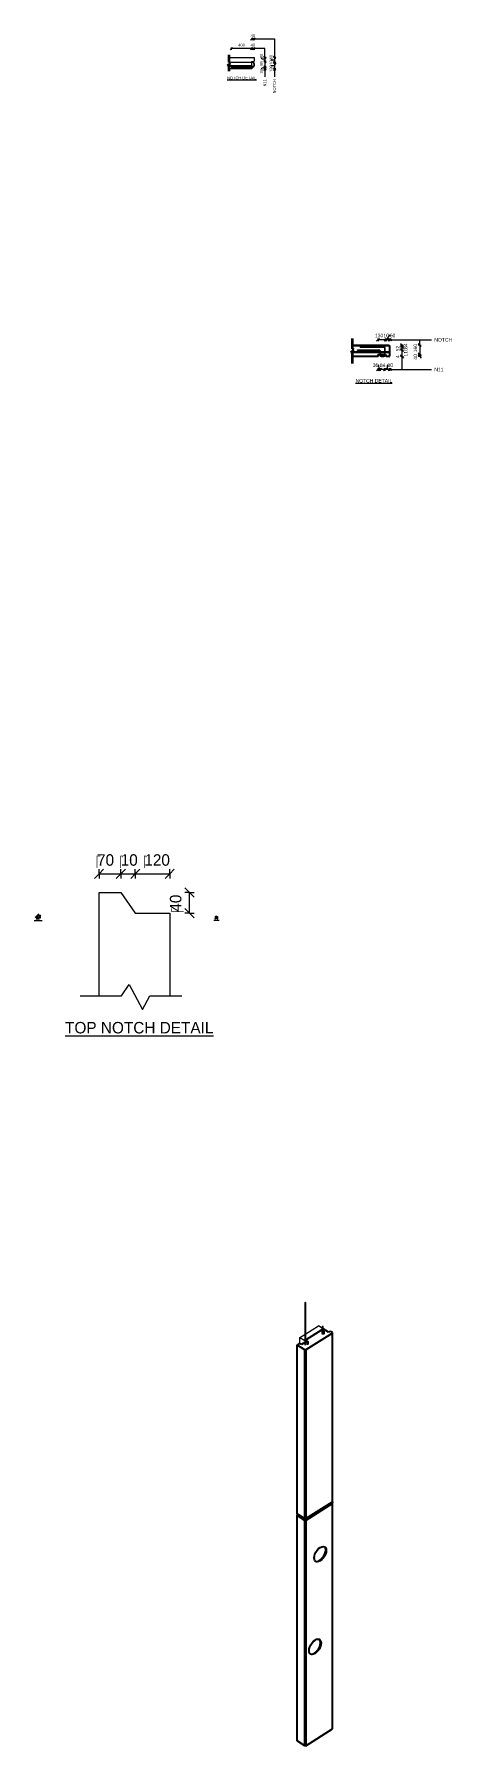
# Model space of a CAD drawing. Header units: millimetres. Extents: x 2323 to 9598, y -11320 to 18539.
import ezdxf

# ---------------------------------------------------------------- set-up
doc = ezdxf.new("R2010")
doc.units = ezdxf.units.MM
for name, color, linetype, lineweight in [('A-ANNO-DIMS', 211, 'Continuous', 9), ('A-ANNO-DIMS-2', 211, 'Continuous', 9), ('A-ANNO-DIMS-25', 211, 'Continuous', 9), ('A-ANNO-DIMS-3', 211, 'Continuous', 9), ('A-ANNO-DIMS-80', 211, 'Continuous', 9), ('A-DETL', 90, 'Continuous', 18), ('A-DETL-GENF', 92, 'Continuous', 18), ('A-DETL-MEDM', 33, 'Continuous', 35), ('A-DETL-THIN', 151, 'Continuous', 18), ('A-GENM', 13, 'Continuous', 18), ('A-WALL', 113, 'Continuous', 25), ('G-ANNO-TEXT', 231, 'Continuous', 9), ('S-BEAM', 12, 'Continuous', 18), ('S-RBAR', 171, 'Continuous', 18)]:
    doc.layers.add(name, color=color, linetype=linetype, lineweight=lineweight)
doc.styles.add('Arial', font='arial.ttf', dxfattribs={"height": 7.5})
doc.styles.add('Arial_1', font='arial.ttf', dxfattribs={"height": 5})
doc.styles.add('Arial_2', font='arial.ttf', dxfattribs={"height": 50})
doc.styles.add('Arial_3', font='arial.ttf', dxfattribs={"height": 62.5})
doc.styles.add('Nirmala UI Semilight', font='NirmalaS.ttf', dxfattribs={"height": 7.5})
doc.styles.add('Nirmala UI Semilight_1', font='NirmalaS.ttf', dxfattribs={"height": 200})
doc.styles.add('Nirmala UI Semilight_2', font='NirmalaS.ttf', dxfattribs={"height": 200})
doc.styles.add('Nirmala UI Semilight_3', font='NirmalaS.ttf', dxfattribs={"height": 5})
doc.styles.add('Nirmala UI Semilight_4', font='NirmalaS.ttf', dxfattribs={"height": 50})
doc.styles.add('Nirmala UI Semilight_5', font='NirmalaS.ttf', dxfattribs={"height": 62.5})
doc.dimstyles.new('Arrow_Filled_-_2_5_NI_UI', dxfattribs={"dimscale": 304.8, "dimtxt": 7.85523, "dimasz": 0.019685, "dimexe": 0.009843, "dimexo": 0.0625, "dimgap": 0.009843, "dimtad": 1, "dimdec": 0, "dimzin": 0, "dimdsep": 46, "dimtxsty": 'Nirmala UI Semilight', "dimblk1": 'OBLIQUE', "dimblk2": 'OBLIQUE', "dimsah": 1, "dimcen": 0.09, "dimazin": 0, "dimtfac": 1, "dimtdec": 4, "dimtix": 1, "dimtmove": 0, "dimatfit": 3, "dimfxl": 0.009843, "dimfxlon": 1, "dimtvp": 1, "dimtolj": 1, "dimtzin": 0, "dimarcsym": 2})
doc.dimstyles.new('Arrow_Filled_-_2_5_NI_UI_1', dxfattribs={"dimscale": 304.8, "dimtxt": 209.472789, "dimasz": 0.524934, "dimexe": 0.262467, "dimexo": 0.0625, "dimgap": 0.262467, "dimtad": 1, "dimdec": 0, "dimzin": 0, "dimdsep": 46, "dimtxsty": 'Nirmala UI Semilight_1', "dimblk1": 'OBLIQUE', "dimblk2": 'OBLIQUE', "dimsah": 1, "dimcen": 0.09, "dimazin": 0, "dimtfac": 1, "dimtdec": 4, "dimtix": 1, "dimtmove": 2, "dimatfit": 3, "dimfxl": 0.262467, "dimfxlon": 1, "dimtvp": 1, "dimtolj": 1, "dimtzin": 0, "dimarcsym": 2})
doc.dimstyles.new('Arrow_Filled_-_2_5_NI_UI_2', dxfattribs={"dimscale": 304.8, "dimtxt": 209.472789, "dimasz": 0.524934, "dimexe": 0.262467, "dimexo": 0.0625, "dimgap": 0.262467, "dimtad": 1, "dimdec": 0, "dimzin": 0, "dimdsep": 46, "dimtxsty": 'Nirmala UI Semilight_1', "dimblk1": 'OBLIQUE', "dimblk2": 'OBLIQUE', "dimsah": 1, "dimcen": 0.09, "dimazin": 0, "dimtfac": 1, "dimtdec": 4, "dimtix": 1, "dimtmove": 0, "dimatfit": 3, "dimfxl": 0.262467, "dimfxlon": 1, "dimtvp": 1, "dimtolj": 1, "dimtzin": 0, "dimarcsym": 2})
doc.dimstyles.new('Arrow_Filled_-_2_5_NI_UI_3', dxfattribs={"dimscale": 304.8, "dimtxt": 5.23682, "dimasz": 0.013123, "dimexe": 0.006562, "dimexo": 0.0625, "dimgap": 0.006562, "dimtad": 1, "dimdec": 0, "dimzin": 0, "dimdsep": 46, "dimtxsty": 'Nirmala UI Semilight_3', "dimblk1": 'OBLIQUE', "dimblk2": 'OBLIQUE', "dimsah": 1, "dimcen": 0.09, "dimazin": 0, "dimtfac": 1, "dimtdec": 4, "dimtix": 1, "dimtmove": 0, "dimatfit": 3, "dimfxl": 0.006562, "dimfxlon": 1, "dimtvp": 1, "dimtolj": 1, "dimtzin": 0, "dimarcsym": 2})
doc.dimstyles.new('Arrow_Filled_-_2_5_NI_UI_4', dxfattribs={"dimscale": 304.8, "dimtxt": 65.460247, "dimasz": 0.164042, "dimexe": 0.082021, "dimexo": 0.0625, "dimgap": 0.082021, "dimtad": 1, "dimdec": 0, "dimzin": 0, "dimdsep": 46, "dimtxsty": 'Nirmala UI Semilight_5', "dimblk1": 'OBLIQUE', "dimblk2": 'OBLIQUE', "dimsah": 1, "dimcen": 0.09, "dimazin": 0, "dimtfac": 1, "dimtdec": 4, "dimtix": 1, "dimtmove": 1, "dimatfit": 3, "dimfxl": 0.082021, "dimfxlon": 1, "dimtvp": 1, "dimtolj": 1, "dimtzin": 0, "dimarcsym": 2})
doc.dimstyles.new('Arrow_Filled_-_2_5_NI_UI_5', dxfattribs={"dimscale": 304.8, "dimtxt": 65.460247, "dimasz": 0.164042, "dimexe": 0.082021, "dimexo": 0.0625, "dimgap": 0.082021, "dimtad": 1, "dimdec": 0, "dimzin": 0, "dimdsep": 46, "dimtxsty": 'Nirmala UI Semilight_5', "dimblk1": 'OBLIQUE', "dimblk2": 'OBLIQUE', "dimsah": 1, "dimcen": 0.09, "dimazin": 0, "dimtfac": 1, "dimtdec": 4, "dimtix": 1, "dimtmove": 0, "dimatfit": 3, "dimfxl": 0.082021, "dimfxlon": 1, "dimtvp": 1, "dimtolj": 1, "dimtzin": 0, "dimarcsym": 2})
doc.dimstyles.new('Arrow_Filled_-_2_5_NI_UI_6', dxfattribs={"dimscale": 304.8, "dimtxt": 65.460247, "dimasz": 0.164042, "dimexe": 0.082021, "dimexo": 0.0625, "dimgap": 0.082021, "dimtad": 1, "dimdec": 0, "dimzin": 0, "dimdsep": 46, "dimtxsty": 'Nirmala UI Semilight_5', "dimblk1": 'OBLIQUE', "dimblk2": 'OBLIQUE', "dimsah": 1, "dimcen": 0.09, "dimazin": 0, "dimtfac": 1, "dimtdec": 4, "dimtix": 1, "dimtmove": 2, "dimatfit": 3, "dimfxl": 0.082021, "dimfxlon": 1, "dimtvp": 1, "dimtolj": 1, "dimtzin": 0, "dimarcsym": 2})

msp = doc.modelspace()

# ---------------------------------------------------------------- texts
at = {"layer": 'G-ANNO-TEXT', "color": 7, "attachment_point": 1}
for s, insert, char_height, width, style in [('40', (6094.7, 18538), 50, 91.392, 'Nirmala UI Semilight_4'), ('400', (5878.1, 18374.4), 50, 136.287, 'Nirmala UI Semilight_4'), ('40', (6094.7, 18374.4), 50, 91.392, 'Nirmala UI Semilight_4'), ('\\LNOTCH DETAIL', (5682.3, 17801.3), 50, 622.11, 'Arial_2'), ('NOTCH', (9295.2, 13238.7), 62.5, 376.793, 'Arial_3'), ('N11', (9295.2, 12720.3), 62.5, 192.405, 'Arial_3'), ('\\LNOTCH DETAIL', (7921.9, 12525.1), 62.5, 777.637, 'Arial_3'), ('\\LTYPICAL CHAMFER DETAIL', (2323.2, 3087.5), 7.5, 166.911, 'Arial'), ('\\LTYPICAL GROOVE DETAIL', (5454.5, 3090.7), 5, 106.785, 'Arial_1'), ('\\LTOP NOTCH DETAIL', (2860.1, 1307.2), 200, 2975.864, 'Nirmala UI Semilight_2')]:
    msp.add_mtext(s, dxfattribs=dict(at, insert=insert, char_height=char_height, width=width, style=style))
at = {"layer": 'G-ANNO-TEXT', "color": 7, "char_height": 50, "attachment_point": 1, "rotation": 90}
for s, insert, width, style in [('80', (6256.2, 18120.9), 89.789, 'Nirmala UI Semilight_4'), ('86', (6256.2, 17989.8), 89.789, 'Nirmala UI Semilight_4'), ('34', (6256.2, 17854.6), 91.392, 'Nirmala UI Semilight_4'), ('60', (6424.6, 18100.5), 89.789, 'Nirmala UI Semilight_4'), ('10', (6424.6, 18008.1), 76.962, 'Nirmala UI Semilight_4'), ('130', (6424.6, 17881.7), 121.856, 'Nirmala UI Semilight_4'), ('N11', (6315.5, 17627.6), 153.924, 'Arial_2'), ('NOTCH', (6483.8, 17506), 301.435, 'Arial_2')]:
    msp.add_mtext(s, dxfattribs=dict(at, insert=insert, width=width, style=style))

# ---------------------------------------------------------------- blocks, each defined once
blk = doc.blocks.new('M_Rectangular Corbel - M_Rectangular Corbel-2619635-3D Ortho')
at = {"layer": 'S-BEAM'}
for p, q in [((12525, -4198), (12608, -4146)), ((12628, -4133), (12849, -3994)), ((12911, -4032), (12849, -3994)), ((12955, -4060), (12931, -4045)), ((12955, -4060), (12952, -4062)), ((12955, -4064), (12955, -4060)), ((12525, -4307), (12525, -4198)), ((12525, -4198), (12608, -4250))]:
    blk.add_line(p, q, dxfattribs=at)
blk = doc.blocks.new('Rebar Bar - Part 3107499713-431004-3D Ortho')
at = {"layer": 'S-RBAR'}
for p, q in [((12911, -4011), (12911, -4143)), ((12931, -4088), (12931, -4011))]:
    blk.add_line(p, q, dxfattribs=at)
for points in [[(12928, -4007, 0), (12926, -4006, 0), (12923, -4005, 0), (12921, -4005, 0), (12918, -4005, 0), (12916, -4006, 0), (12913, -4007, 0), (12912, -4008, 0), (12911, -4009, 0), (12911, -4011, 0), (12911, -4013, 0), (12912, -4014, 0), (12914, -4016, 0)], [(12914, -4016, 0), (12916, -4017, 0), (12918, -4017, 0), (12921, -4017, 0), (12923, -4017, 0), (12926, -4016, 0), (12928, -4015, 0), (12929, -4014, 0), (12930, -4013, 0), (12931, -4011, 0), (12930, -4009, 0), (12929, -4008, 0), (12928, -4007, 0)]]:
    blk.add_polyline3d(points, dxfattribs=at)
blk = doc.blocks.new('Rebar Bar - Part 2349083769-431004-3D Ortho')
at = {"layer": 'S-RBAR'}
for p, q in [((12608, -3594), (12608, -4334)), ((12628, -4334), (12628, -3594))]:
    blk.add_line(p, q, dxfattribs=at)
for points in [[(12625, -3590, 0), (12623, -3589, 0), (12620, -3588, 0), (12618, -3588, 0), (12615, -3588, 0), (12613, -3589, 0), (12611, -3590, 0), (12609, -3591, 0), (12608, -3593, 0), (12608, -3594, 0), (12608, -3596, 0), (12609, -3598, 0), (12611, -3599, 0)], [(12611, -3599, 0), (12613, -3600, 0), (12615, -3601, 0), (12618, -3601, 0), (12620, -3601, 0), (12623, -3600, 0), (12625, -3599, 0), (12626, -3598, 0), (12627, -3596, 0), (12628, -3594, 0), (12627, -3593, 0), (12626, -3591, 0), (12625, -3590, 0)]]:
    blk.add_polyline3d(points, dxfattribs=at)
blk = doc.blocks.new('RR spread anchor face based - RR-SA-5_0-240-1726839-3D Ortho')
at = {"layer": 'A-GENM'}
for p, q in [((12910, -4076), (12908, -4079)), ((12908, -4079), (12908, -4130)), ((12911, -4077), (12910, -4076)), ((12911, -4076), (12910, -4076)), ((12935, -4092), (12930, -4089)), ((12931, -4076), (12945, -4085)), ((12945, -4085), (12935, -4092)), ((12937, -4097), (12935, -4092)), ((12947, -4090), (12937, -4097)), ((12937, -4147), (12937, -4097)), ((12945, -4085), (12947, -4090)), ((12947, -4090), (12947, -4141))]:
    blk.add_line(p, q, dxfattribs=at)
blk = doc.blocks.new('RR spread anchor face based - RR-SA-5_0-240-V1-3D Ortho')
at = {"layer": 'A-GENM'}
for p, q in [((12639, -4248), (12628, -4254)), ((12653, -4270), (12628, -4254)), ((12628, -4254), (12628, -4255)), ((12634, -4279), (12634, -4275)), ((12639, -4248), (12664, -4263)), ((12647, -4283), (12647, -4286)), ((12664, -4263), (12653, -4270)), ((12655, -4275), (12653, -4270)), ((12665, -4268), (12655, -4275)), ((12655, -4325), (12655, -4275)), ((12664, -4263), (12665, -4268)), ((12665, -4268), (12665, -4319))]:
    blk.add_line(p, q, dxfattribs=at)
for points in [[(12634, -4275, 0), (12634, -4274, 0), (12635, -4272, 0), (12636, -4272, 0)], [(12647, -4286, 0), (12647, -4288, 0), (12646, -4289, 0), (12645, -4290, 0), (12644, -4291, 0), (12642, -4290, 0), (12641, -4289, 0), (12639, -4288, 0), (12637, -4287, 0), (12636, -4285, 0), (12635, -4283, 0), (12634, -4280, 0), (12634, -4279, 0)], [(12636, -4272, 0), (12637, -4271, 0), (12639, -4272, 0), (12641, -4272, 0), (12642, -4274, 0), (12644, -4275, 0), (12645, -4277, 0), (12646, -4279, 0), (12647, -4281, 0), (12647, -4283, 0)]]:
    blk.add_polyline3d(points, dxfattribs=at)
blk = doc.blocks.new('M_Break Line - M_Break Line-1505765-Detail 59 Copy 2')
at = {"layer": 'A-DETL-MEDM'}
for p, q in [((19820, 13052), (19820, 13229)), ((19795, 12995), (19845, 13033)), ((19820, 12976), (19795, 12995)), ((19845, 13033), (19820, 13052)), ((19820, 12792), (19820, 12976))]:
    blk.add_line(p, q, dxfattribs=at)
blk = doc.blocks.new('DIMBLOCK1-CHAMFER DETAIL')
at = {"layer": 'A-ANNO-DIMS-3'}
for p, q in [((2357, 3105), (2354, 3102)), ((2357, 3105), (2360, 3108)), ((2357, 3105), (2357, 3108)), ((2357, 3105), (2407, 3105)), ((2357, 3105), (2357, 3102)), ((2407, 3105), (2404, 3102)), ((2407, 3105), (2410, 3108)), ((2407, 3105), (2407, 3108)), ((2407, 3105), (2407, 3102))]:
    blk.add_line(p, q, dxfattribs=at)
at = {"layer": 'A-ANNO-DIMS-3', "color": 0, "insert": (2377, 3118), "char_height": 7.5, "width": 11.65, "attachment_point": 1, "line_spacing_factor": 1.142579, "style": 'Nirmala UI Semilight'}
blk.add_mtext('\u202a10', dxfattribs=at)
blk = doc.blocks.new('_Oblique')
at = {"color": 0, "linetype": 'ByBlock', "lineweight": -2}
blk.add_line((-0.5, -0.5), (0.5, 0.5), dxfattribs=at)
blk = doc.blocks.new('DIMBLOCK2-CHAMFER DETAIL')
at = {"layer": 'A-ANNO-DIMS-3'}
for p, q in [((2428, 3173), (2425, 3176)), ((2428, 3173), (2425, 3173)), ((2428, 3123), (2425, 3126)), ((2428, 3123), (2425, 3123)), ((2428, 3173), (2428, 3123)), ((2428, 3173), (2431, 3170)), ((2428, 3173), (2431, 3173)), ((2428, 3123), (2431, 3120)), ((2428, 3123), (2431, 3123))]:
    blk.add_line(p, q, dxfattribs=at)
at = {"layer": 'A-ANNO-DIMS-3', "color": 0, "insert": (2416, 3143), "char_height": 7.5, "width": 11.65, "attachment_point": 1, "rotation": 90, "line_spacing_factor": 1.142579, "style": 'Nirmala UI Semilight'}
blk.add_mtext('\u202a10', dxfattribs=at)
blk = doc.blocks.new('DIMBLOCK3-CHAMFER DETAIL')
at = {"layer": 'A-ANNO-DIMS-3'}
for p, q in [((2345, 3135), (2343, 3137)), ((2345, 3135), (2395, 3185)), ((2345, 3135), (2345, 3139)), ((2345, 3135), (2345, 3130)), ((2345, 3135), (2348, 3133)), ((2395, 3185), (2393, 3187)), ((2395, 3185), (2395, 3189)), ((2395, 3185), (2395, 3180)), ((2395, 3185), (2398, 3183))]:
    blk.add_line(p, q, dxfattribs=at)
at = {"layer": 'A-ANNO-DIMS-3', "color": 0, "insert": (2358, 3165), "char_height": 7.5, "width": 11.83, "attachment_point": 1, "rotation": 45, "line_spacing_factor": 1.142579, "style": 'Nirmala UI Semilight'}
blk.add_mtext('\u202a14', dxfattribs=at)
blk = doc.blocks.new('DIMBLOCK4-TOP NOTCH DETAIL')
at = {"layer": 'A-ANNO-DIMS-80'}
for p, q in [((3452, 3892), (3372, 3812)), ((3452, 3892), (3532, 3972)), ((3452, 3892), (3452, 3972)), ((3452, 3892), (3832, 3892)), ((3452, 3892), (3452, 3812)), ((3832, 3892), (3752, 3812)), ((3832, 3892), (3912, 3972)), ((3832, 3892), (3832, 3972)), ((3832, 3892), (3832, 3812))]:
    blk.add_line(p, q, dxfattribs=at)
at = {"layer": 'A-ANNO-DIMS-80', "color": 0, "insert": (3417, 4233), "char_height": 200, "width": 356.48, "attachment_point": 1, "line_spacing_factor": 1.142579, "style": 'Nirmala UI Semilight_1'}
blk.add_mtext('\u202a70', dxfattribs=at)
blk = doc.blocks.new('DIMBLOCK5-TOP NOTCH DETAIL')
at = {"layer": 'A-ANNO-DIMS-80'}
for p, q in [((3832, 3892), (3752, 3812)), ((3832, 3892), (3912, 3972)), ((3832, 3892), (3832, 3972)), ((3832, 3892), (4084, 3892)), ((3832, 3892), (3832, 3812)), ((4084, 3892), (4004, 3812)), ((4084, 3892), (4164, 3972)), ((4084, 3892), (4084, 3972)), ((4084, 3892), (4084, 3812))]:
    blk.add_line(p, q, dxfattribs=at)
at = {"layer": 'A-ANNO-DIMS-80', "color": 0, "insert": (3829, 4233), "char_height": 200, "width": 310.78, "attachment_point": 1, "line_spacing_factor": 1.142579, "style": 'Nirmala UI Semilight_1'}
blk.add_mtext('\u202a10', dxfattribs=at)
blk = doc.blocks.new('DIMBLOCK6-TOP NOTCH DETAIL')
at = {"layer": 'A-ANNO-DIMS-80'}
for p, q in [((4084, 3892), (4004, 3812)), ((4084, 3892), (4164, 3972)), ((4084, 3892), (4084, 3972)), ((4084, 3892), (4684, 3892)), ((4084, 3892), (4084, 3812)), ((4684, 3892), (4604, 3812)), ((4684, 3892), (4764, 3972)), ((4684, 3892), (4684, 3972)), ((4684, 3892), (4684, 3812))]:
    blk.add_line(p, q, dxfattribs=at)
at = {"layer": 'A-ANNO-DIMS-80', "color": 0, "insert": (4241, 4233), "char_height": 200, "width": 493.59, "attachment_point": 1, "line_spacing_factor": 1.142579, "style": 'Nirmala UI Semilight_1'}
blk.add_mtext('\u202a120', dxfattribs=at)
blk = doc.blocks.new('DIMBLOCK7-TOP NOTCH DETAIL')
at = {"layer": 'A-ANNO-DIMS-80'}
for p, q in [((5028, 3565), (4948, 3645)), ((5028, 3565), (4948, 3565)), ((5028, 3205), (4948, 3285)), ((5028, 3205), (5028, 3565)), ((5028, 3565), (5108, 3485)), ((5028, 3565), (5108, 3565)), ((5028, 3205), (4948, 3205)), ((5028, 3205), (5108, 3125)), ((5028, 3205), (5108, 3205))]:
    blk.add_line(p, q, dxfattribs=at)
at = {"layer": 'A-ANNO-DIMS-80', "color": 0, "insert": (4687, 3231), "char_height": 200, "width": 370.2, "attachment_point": 1, "rotation": 90, "line_spacing_factor": 1.142579, "style": 'Nirmala UI Semilight_1'}
blk.add_mtext('\u202a40', dxfattribs=at)
blk = doc.blocks.new('DIMBLOCK8-GROOVE DETAIL')
at = {"layer": 'A-ANNO-DIMS-2'}
for p, q in [((5491, 3152), (5489, 3150)), ((5491, 3152), (5493, 3154)), ((5491, 3152), (5491, 3154)), ((5491, 3152), (5501, 3152)), ((5491, 3152), (5491, 3150)), ((5501, 3152), (5499, 3150)), ((5501, 3152), (5503, 3154)), ((5501, 3152), (5501, 3154)), ((5501, 3152), (5501, 3150))]:
    blk.add_line(p, q, dxfattribs=at)
at = {"layer": 'A-ANNO-DIMS-2', "color": 0, "insert": (5492, 3161), "char_height": 5, "width": 7.77, "attachment_point": 1, "line_spacing_factor": 1.142579, "style": 'Nirmala UI Semilight_3'}
blk.add_mtext('10', dxfattribs=at)
blk = doc.blocks.new('DIMBLOCK9-GROOVE DETAIL')
at = {"layer": 'A-ANNO-DIMS-2'}
for p, q in [((5478, 3145), (5476, 3147)), ((5478, 3145), (5476, 3145)), ((5478, 3135), (5476, 3137)), ((5478, 3135), (5476, 3135)), ((5478, 3145), (5478, 3135)), ((5478, 3145), (5480, 3143)), ((5478, 3145), (5480, 3145)), ((5478, 3135), (5480, 3133)), ((5478, 3135), (5480, 3135))]:
    blk.add_line(p, q, dxfattribs=at)
at = {"layer": 'A-ANNO-DIMS-2', "color": 0, "insert": (5470, 3137), "char_height": 5, "width": 7.77, "attachment_point": 1, "rotation": 90, "line_spacing_factor": 1.142579, "style": 'Nirmala UI Semilight_3'}
blk.add_mtext('10', dxfattribs=at)
blk = doc.blocks.new('DIMBLOCK10-GROOVE DETAIL')
at = {"layer": 'A-ANNO-DIMS-2'}
for p, q in [((5478, 3135), (5476, 3137)), ((5478, 3135), (5476, 3135)), ((5478, 3115), (5476, 3117)), ((5478, 3115), (5476, 3115)), ((5478, 3135), (5478, 3115)), ((5478, 3135), (5480, 3133)), ((5478, 3135), (5480, 3135)), ((5478, 3115), (5480, 3113)), ((5478, 3115), (5480, 3115))]:
    blk.add_line(p, q, dxfattribs=at)
at = {"layer": 'A-ANNO-DIMS-2', "color": 0, "insert": (5470, 3121), "char_height": 5, "width": 9.14, "attachment_point": 1, "rotation": 90, "line_spacing_factor": 1.142579, "style": 'Nirmala UI Semilight_3'}
blk.add_mtext('20', dxfattribs=at)
blk = doc.blocks.new('DIMBLOCK11-GROOVE DETAIL')
at = {"layer": 'A-ANNO-DIMS-2'}
for p, q in [((5478, 3115), (5476, 3117)), ((5478, 3115), (5476, 3115)), ((5478, 3105), (5476, 3107)), ((5478, 3105), (5476, 3105)), ((5478, 3115), (5478, 3105)), ((5478, 3115), (5480, 3113)), ((5478, 3115), (5480, 3115)), ((5478, 3105), (5480, 3103)), ((5478, 3105), (5480, 3105))]:
    blk.add_line(p, q, dxfattribs=at)
at = {"layer": 'A-ANNO-DIMS-2', "color": 0, "insert": (5470, 3107), "char_height": 5, "width": 7.77, "attachment_point": 1, "rotation": 90, "line_spacing_factor": 1.142579, "style": 'Nirmala UI Semilight_3'}
blk.add_mtext('10', dxfattribs=at)
blk = doc.blocks.new('DIMBLOCK12-GROOVE DETAIL')
at = {"layer": 'A-ANNO-DIMS-2'}
for p, q in [((5519, 3145), (5517, 3147)), ((5519, 3145), (5517, 3145)), ((5519, 3105), (5517, 3107)), ((5519, 3105), (5517, 3105)), ((5519, 3145), (5519, 3105)), ((5519, 3145), (5521, 3143)), ((5519, 3145), (5521, 3145)), ((5519, 3105), (5521, 3103)), ((5519, 3105), (5521, 3105))]:
    blk.add_line(p, q, dxfattribs=at)
at = {"layer": 'A-ANNO-DIMS-2', "color": 0, "insert": (5510, 3121), "char_height": 5, "width": 9.25, "attachment_point": 1, "rotation": 90, "line_spacing_factor": 1.142579, "style": 'Nirmala UI Semilight_3'}
blk.add_mtext('40', dxfattribs=at)
blk = doc.blocks.new('DIMBLOCK13-Detail 59 Copy 2')
at = {"layer": 'A-ANNO-DIMS-25'}
for p, q in [((8455, 13207), (8430, 13182)), ((8455, 13207), (8480, 13232)), ((8455, 13207), (8455, 13232)), ((8515, 13207), (8455, 13207)), ((8455, 13207), (8455, 13182)), ((8515, 13207), (8490, 13182)), ((8515, 13207), (8540, 13232)), ((8515, 13207), (8515, 13232)), ((8515, 13207), (8515, 13182))]:
    blk.add_line(p, q, dxfattribs=at)
blk.add_ellipse((8520, 13207), major_axis=(0, 84.5), ratio=0.421696, start_param=0, end_param=1.570796, dxfattribs=at)
at = {"layer": 'A-ANNO-DIMS-25', "color": 0, "insert": (8520, 13314), "char_height": 62.5, "width": 114.26, "attachment_point": 1, "line_spacing_factor": 1.142579, "style": 'Nirmala UI Semilight_5'}
blk.add_mtext('60', dxfattribs=at)
blk = doc.blocks.new('DIMBLOCK14-Detail 59 Copy 2')
at = {"layer": 'A-ANNO-DIMS-25'}
for p, q in [((8445, 13207), (8420, 13182)), ((8455, 13207), (8430, 13182)), ((8445, 13207), (8470, 13232)), ((8445, 13207), (8445, 13232)), ((8455, 13207), (8445, 13207)), ((8445, 13207), (8445, 13182)), ((8455, 13207), (8480, 13232)), ((8455, 13207), (8455, 13232)), ((8455, 13207), (8455, 13182))]:
    blk.add_line(p, q, dxfattribs=at)
at = {"layer": 'A-ANNO-DIMS-25', "color": 0, "insert": (8409, 13314), "char_height": 62.5, "width": 97.12, "attachment_point": 1, "line_spacing_factor": 1.142579, "style": 'Nirmala UI Semilight_5'}
blk.add_mtext('10', dxfattribs=at)
blk = doc.blocks.new('DIMBLOCK15-Detail 59 Copy 2')
at = {"layer": 'A-ANNO-DIMS-25'}
for p, q in [((8315, 13207), (8290, 13182)), ((8315, 13207), (8340, 13232)), ((8315, 13207), (8315, 13232)), ((8445, 13207), (8315, 13207)), ((8315, 13207), (8315, 13182)), ((8445, 13207), (8420, 13182)), ((8445, 13207), (8470, 13232)), ((8445, 13207), (8445, 13232)), ((8445, 13207), (8445, 13182))]:
    blk.add_line(p, q, dxfattribs=at)
at = {"layer": 'A-ANNO-DIMS-25', "color": 0, "insert": (8261, 13314), "char_height": 62.5, "width": 154.25, "attachment_point": 1, "line_spacing_factor": 1.142579, "style": 'Nirmala UI Semilight_5'}
blk.add_mtext('130', dxfattribs=at)
blk = doc.blocks.new('DIMBLOCK16-Detail 59 Copy 2')
at = {"layer": 'A-ANNO-DIMS-25'}
for p, q in [((8435, 12689), (8410, 12664)), ((8435, 12689), (8460, 12714)), ((8435, 12689), (8435, 12714)), ((8515, 12689), (8435, 12689)), ((8435, 12689), (8435, 12664)), ((8515, 12689), (8490, 12664)), ((8515, 12689), (8540, 12714)), ((8515, 12689), (8515, 12714)), ((8515, 12689), (8515, 12664))]:
    blk.add_line(p, q, dxfattribs=at)
blk.add_ellipse((8479, 12689), major_axis=(0, 84.5), ratio=0.051227, start_param=0, end_param=1.570796, dxfattribs=at)
at = {"layer": 'A-ANNO-DIMS-25', "color": 0, "insert": (8479, 12796), "char_height": 62.5, "width": 114.26, "attachment_point": 1, "line_spacing_factor": 1.142579, "style": 'Nirmala UI Semilight_5'}
blk.add_mtext('80', dxfattribs=at)
blk = doc.blocks.new('DIMBLOCK17-Detail 59 Copy 2')
at = {"layer": 'A-ANNO-DIMS-25'}
for p, q in [((8351, 12689), (8326, 12664)), ((8351, 12689), (8376, 12714)), ((8351, 12689), (8351, 12714)), ((8435, 12689), (8351, 12689)), ((8351, 12689), (8351, 12664)), ((8435, 12689), (8410, 12664)), ((8435, 12689), (8460, 12714)), ((8435, 12689), (8435, 12714)), ((8435, 12689), (8435, 12664))]:
    blk.add_line(p, q, dxfattribs=at)
at = {"layer": 'A-ANNO-DIMS-25', "color": 0, "insert": (8345, 12796), "char_height": 62.5, "width": 115.69, "attachment_point": 1, "line_spacing_factor": 1.142579, "style": 'Nirmala UI Semilight_5'}
blk.add_mtext('84', dxfattribs=at)
blk = doc.blocks.new('DIMBLOCK18-Detail 59 Copy 2')
at = {"layer": 'A-ANNO-DIMS-25'}
for p, q in [((8315, 12689), (8290, 12664)), ((8315, 12689), (8340, 12714)), ((8315, 12689), (8315, 12714)), ((8351, 12689), (8315, 12689)), ((8315, 12689), (8315, 12664)), ((8351, 12689), (8326, 12664)), ((8351, 12689), (8376, 12714)), ((8351, 12689), (8351, 12714)), ((8351, 12689), (8351, 12664))]:
    blk.add_line(p, q, dxfattribs=at)
blk.add_ellipse((8317, 12689), major_axis=(0, 84.5), ratio=0.183729, start_param=4.712389, end_param=6.283185, dxfattribs=at)
at = {"layer": 'A-ANNO-DIMS-25', "color": 0, "insert": (8222, 12796), "char_height": 62.5, "width": 114.26, "attachment_point": 1, "line_spacing_factor": 1.142579, "style": 'Nirmala UI Semilight_5'}
blk.add_mtext('36', dxfattribs=at)
blk = doc.blocks.new('DIMBLOCK19-Detail 59 Copy 2')
at = {"layer": 'A-ANNO-DIMS-25'}
for p, q in [((9040, 13114), (9015, 13139)), ((9040, 13114), (9015, 13114)), ((9040, 12954), (9015, 12979)), ((9040, 12954), (9015, 12954)), ((9040, 13114), (9040, 12954)), ((9040, 13114), (9065, 13089)), ((9040, 13114), (9065, 13114)), ((9040, 12954), (9065, 12929)), ((9040, 12954), (9065, 12954))]:
    blk.add_line(p, q, dxfattribs=at)
at = {"layer": 'A-ANNO-DIMS-25', "color": 0, "insert": (8933, 12991), "char_height": 62.5, "width": 154.25, "attachment_point": 1, "rotation": 90, "line_spacing_factor": 1.142579, "style": 'Nirmala UI Semilight_5'}
blk.add_mtext('160', dxfattribs=at)
blk = doc.blocks.new('DIMBLOCK20-Detail 59 Copy 2')
at = {"layer": 'A-ANNO-DIMS-25'}
for p, q in [((9040, 12954), (9015, 12979)), ((9040, 12954), (9015, 12954)), ((9040, 12914), (9015, 12939)), ((9040, 12914), (9015, 12914)), ((9040, 12954), (9040, 12914)), ((9040, 12954), (9065, 12929)), ((9040, 12954), (9065, 12954)), ((9040, 12914), (9065, 12889)), ((9040, 12914), (9065, 12914))]:
    blk.add_line(p, q, dxfattribs=at)
at = {"layer": 'A-ANNO-DIMS-25', "color": 0, "insert": (8933, 12861), "char_height": 62.5, "width": 115.69, "attachment_point": 1, "rotation": 90, "line_spacing_factor": 1.142579, "style": 'Nirmala UI Semilight_5'}
blk.add_mtext('40', dxfattribs=at)
blk = doc.blocks.new('DIMBLOCK21-Detail 59 Copy 2')
at = {"layer": 'A-ANNO-DIMS-25'}
for p, q in [((8732, 12918), (8707, 12943)), ((8732, 12914), (8707, 12939)), ((8732, 12918), (8707, 12918)), ((8732, 12914), (8707, 12914)), ((8732, 12914), (8732, 12918)), ((8732, 12918), (8757, 12893)), ((8732, 12918), (8757, 12918)), ((8732, 12914), (8757, 12889)), ((8732, 12914), (8757, 12914))]:
    blk.add_line(p, q, dxfattribs=at)
at = {"layer": 'A-ANNO-DIMS-25', "color": 0, "insert": (8625, 12891), "char_height": 62.5, "width": 58.56, "attachment_point": 1, "rotation": 90, "line_spacing_factor": 1.142579, "style": 'Nirmala UI Semilight_5'}
blk.add_mtext('4', dxfattribs=at)
blk = doc.blocks.new('DIMBLOCK22-Detail 59 Copy 2')
at = {"layer": 'A-ANNO-DIMS-25'}
for p, q in [((8732, 13028), (8707, 13053)), ((8732, 13028), (8707, 13028)), ((8732, 12918), (8707, 12943)), ((8732, 12918), (8707, 12918)), ((8732, 12918), (8732, 13028)), ((8732, 13028), (8757, 13003)), ((8732, 13028), (8757, 13028)), ((8732, 12918), (8757, 12893)), ((8732, 12918), (8757, 12918))]:
    blk.add_line(p, q, dxfattribs=at)
at = {"layer": 'A-ANNO-DIMS-25', "color": 0, "insert": (8764, 12916), "char_height": 62.5, "width": 137.11, "attachment_point": 1, "rotation": 90, "line_spacing_factor": 1.142579, "style": 'Nirmala UI Semilight_5'}
blk.add_mtext('110', dxfattribs=at)
blk = doc.blocks.new('DIMBLOCK23-Detail 59 Copy 2')
at = {"layer": 'A-ANNO-DIMS-25'}
for p, q in [((8732, 13080), (8707, 13105)), ((8732, 13080), (8707, 13080)), ((8732, 13028), (8707, 13053)), ((8732, 13028), (8707, 13028)), ((8732, 13028), (8732, 13080)), ((8732, 13080), (8757, 13055)), ((8732, 13080), (8757, 13080)), ((8732, 13028), (8757, 13003)), ((8732, 13028), (8757, 13028))]:
    blk.add_line(p, q, dxfattribs=at)
at = {"layer": 'A-ANNO-DIMS-25', "color": 0, "insert": (8625, 13006), "char_height": 62.5, "width": 114.26, "attachment_point": 1, "rotation": 90, "line_spacing_factor": 1.142579, "style": 'Nirmala UI Semilight_5'}
blk.add_mtext('52', dxfattribs=at)
blk = doc.blocks.new('DIMBLOCK24-Detail 59 Copy 2')
at = {"layer": 'A-ANNO-DIMS-25'}
for p, q in [((8732, 13114), (8707, 13139)), ((8732, 13114), (8707, 13114)), ((8732, 13080), (8707, 13105)), ((8732, 13080), (8707, 13080)), ((8732, 13080), (8732, 13114)), ((8732, 13114), (8757, 13089)), ((8732, 13114), (8757, 13114)), ((8732, 13080), (8757, 13055)), ((8732, 13080), (8757, 13080))]:
    blk.add_line(p, q, dxfattribs=at)
at = {"layer": 'A-ANNO-DIMS-25', "color": 0, "insert": (8764, 13049), "char_height": 62.5, "width": 115.69, "attachment_point": 1, "rotation": 90, "line_spacing_factor": 1.142579, "style": 'Nirmala UI Semilight_5'}
blk.add_mtext('34', dxfattribs=at)

# ---------------------------------------------------------------- dimensions: what is measured, and where the dimension line sits
at = {"layer": 'A-ANNO-DIMS'}
dim = msp.add_linear_dim(base=(8314.8, 13207.4), p1=(8444.8, 13182.4), p2=(8314.8, 13182.4), dimstyle='Arrow_Filled_-_2_5_NI_UI_6', override={"dimpost": '<>', "dimfxl": 130}, dxfattribs=at)
dim.commit()
dim.dimension.update_dxf_attribs({"geometry": 'DIMBLOCK15-Detail 59 Copy 2', "text_midpoint": (8337.9, 13272.2), "dimtype": 160, "text_rotation": 360})
for base, p1, p2, dimstyle, override, picture, middle in [((8444.8, 13207.4), (8454.8, 13182.4), (8444.8, 13182.4), 'Arrow_Filled_-_2_5_NI_UI_5', {"dimpost": '<>', "dimfxl": 10}, 'DIMBLOCK14-Detail 59 Copy 2', (8449.8, 13264.8)), ((8350.8, 12689), (8434.8, 12714), (8350.8, 12714), 'Arrow_Filled_-_2_5_NI_UI_5', {"dimpost": '<>', "dimfxl": 84}, 'DIMBLOCK17-Detail 59 Copy 2', (8392.8, 12746.3)), ((5500.5, 3152), (5490.5, 3150), (5500.5, 3150), 'Arrow_Filled_-_2_5_NI_UI_3', {"dimpost": '<>', "dimfxl": 10}, 'DIMBLOCK8-GROOVE DETAIL', (5495.5, 3156.6))]:
    dim = msp.add_linear_dim(base=base, p1=p1, p2=p2, dimstyle=dimstyle, override=override, dxfattribs=at)
    dim.commit()
    dim.dimension.update_dxf_attribs({"geometry": picture, "text_midpoint": middle})
for base, p1, p2, override, picture, middle in [((8454.8, 13207.4), (8514.8, 13182.4), (8454.8, 13182.4), {"dimpost": '<>', "dimfxl": 60}, 'DIMBLOCK13-Detail 59 Copy 2', (8577.5, 13272.2)), ((8314.8, 12689), (8350.8, 12714), (8314.8, 12714), {"dimpost": '<>', "dimfxl": 36}, 'DIMBLOCK18-Detail 59 Copy 2', (8279.1, 12753.9)), ((8434.8, 12689), (8514.8, 12714), (8434.8, 12714), {"dimpost": '<>', "dimfxl": 80}, 'DIMBLOCK16-Detail 59 Copy 2', (8536.2, 12753.9))]:
    dim = msp.add_linear_dim(base=base, p1=p1, p2=p2, dimstyle='Arrow_Filled_-_2_5_NI_UI_4', override=override, dxfattribs=at)
    dim.commit()
    dim.dimension.update_dxf_attribs({"geometry": picture, "text_midpoint": middle, "dimtype": 160})
for base, p1, p2, override, picture, middle in [((8731.6, 13113.8), (8706.6, 13080), (8706.6, 13113.8), {"dimpost": '<>', "dimfxl": 33.84701}, 'DIMBLOCK24-Detail 59 Copy 2', (8805.9, 13106.5)), ((9039.7, 12953.8), (9014.7, 13113.8), (9014.7, 12953.8), {"dimpost": '<>', "dimfxl": 160}, 'DIMBLOCK19-Detail 59 Copy 2', (8974.8, 13068.2)), ((8731.6, 13027.8), (8706.6, 12917.8), (8706.6, 13027.8), {"dimpost": '<>', "dimfxl": 109.980122}, 'DIMBLOCK22-Detail 59 Copy 2', (8805.9, 12984.2)), ((9039.7, 12913.8), (9014.7, 12953.8), (9014.7, 12913.8), {"dimpost": '<>', "dimfxl": 40}, 'DIMBLOCK20-Detail 59 Copy 2', (8974.8, 12918.8))]:
    dim = msp.add_linear_dim(base=base, p1=p1, p2=p2, angle=90, dimstyle='Arrow_Filled_-_2_5_NI_UI_6', override=override, dxfattribs=at)
    dim.commit()
    dim.dimension.update_dxf_attribs({"geometry": picture, "text_midpoint": middle, "dimtype": 160, "text_rotation": 90})
for base, p1, p2, dimstyle, override, picture, middle in [((8731.6, 13080), (8706.6, 13027.8), (8706.6, 13080), 'Arrow_Filled_-_2_5_NI_UI_5', {"dimpost": '<>', "dimfxl": 52.172867}, 'DIMBLOCK23-Detail 59 Copy 2', (8674.3, 13053.9)), ((8731.6, 12917.8), (8706.6, 12913.8), (8706.6, 12917.8), 'Arrow_Filled_-_2_5_NI_UI_5', {"dimpost": '<>', "dimfxl": 4}, 'DIMBLOCK21-Detail 59 Copy 2', (8675.3, 12915.8)), ((5478.4, 3134.9), (5480.4, 3144.9), (5480.4, 3134.9), 'Arrow_Filled_-_2_5_NI_UI_3', {"dimpost": '<>', "dimfxl": 10}, 'DIMBLOCK9-GROOVE DETAIL', (5473.9, 3139.9)), ((5478.4, 3114.9), (5480.4, 3134.9), (5480.4, 3114.9), 'Arrow_Filled_-_2_5_NI_UI_3', {"dimpost": '<>', "dimfxl": 20}, 'DIMBLOCK10-GROOVE DETAIL', (5473.9, 3124.9)), ((5478.4, 3104.9), (5480.4, 3114.9), (5480.4, 3104.9), 'Arrow_Filled_-_2_5_NI_UI_3', {"dimpost": '<>', "dimfxl": 10}, 'DIMBLOCK11-GROOVE DETAIL', (5473.9, 3109.9)), ((5518.6, 3104.9), (5516.6, 3144.9), (5516.6, 3104.9), 'Arrow_Filled_-_2_5_NI_UI_3', {"dimpost": '<>', "dimfxl": 40}, 'DIMBLOCK12-GROOVE DETAIL', (5514, 3124.9))]:
    dim = msp.add_linear_dim(base=base, p1=p1, p2=p2, angle=90, dimstyle=dimstyle, override=override, dxfattribs=at)
    dim.commit()
    dim.dimension.update_dxf_attribs({"geometry": picture, "text_midpoint": middle})
for base, p1, p2, text, override, picture, middle in [((3832, 3891.8), (3452, 3811.8), (3832, 3811.8), '\u202a70', {"dimpost": '<>', "dimfxl": 380}, 'DIMBLOCK4-TOP NOTCH DETAIL', (3595.1, 4099.4)), ((4684.4, 3891.8), (4084.4, 3811.8), (4684.4, 3811.8), '\u202a120', {"dimpost": '<>', "dimfxl": 600}, 'DIMBLOCK6-TOP NOTCH DETAIL', (4487.7, 4099.4))]:
    dim = msp.add_linear_dim(base=base, p1=p1, p2=p2, text=text, dimstyle='Arrow_Filled_-_2_5_NI_UI_1', override=override, dxfattribs=at)
    dim.commit()
    dim.dimension.update_dxf_attribs({"geometry": picture, "text_midpoint": middle, "dimtype": 160})
for base, p1, p2, dimstyle, override, picture, middle in [((4084.4, 3891.8), (3832, 3811.8), (4084.4, 3811.8), 'Arrow_Filled_-_2_5_NI_UI_2', {"dimpost": '<>', "dimfxl": 252.373632}, 'DIMBLOCK5-TOP NOTCH DETAIL', (3958.2, 4092.8)), ((2407.3, 3104.9), (2357.3, 3107.9), (2407.3, 3107.9), 'Arrow_Filled_-_2_5_NI_UI', {"dimpost": '<>', "dimfxl": 50}, 'DIMBLOCK1-CHAMFER DETAIL', (2382.3, 3112.4))]:
    dim = msp.add_linear_dim(base=base, p1=p1, p2=p2, text='\u202a10', dimstyle=dimstyle, override=override, dxfattribs=at)
    dim.commit()
    dim.dimension.update_dxf_attribs({"geometry": picture, "text_midpoint": middle})
for base, p1, p2, angle, text, dimstyle, override, picture, middle in [((5028.1, 3565.5), (4948.1, 3205), (4948.1, 3565.5), 90, '\u202a40', 'Arrow_Filled_-_2_5_NI_UI_2', {"dimpost": '<>', "dimfxl": 360.426899}, 'DIMBLOCK7-TOP NOTCH DETAIL', (4827.6, 3385.2)), ((2395.4, 3184.7), (2347.6, 3132.5), (2397.6, 3182.5), 45, '\u202a14', 'Arrow_Filled_-_2_5_NI_UI', {"dimpost": '<>', "dimfxl": 70.710678}, 'DIMBLOCK3-CHAMFER DETAIL', (2365.1, 3165)), ((2428.3, 3122.8), (2425.3, 3172.8), (2425.3, 3122.8), 90, '\u202a10', 'Arrow_Filled_-_2_5_NI_UI', {"dimpost": '<>', "dimfxl": 50}, 'DIMBLOCK2-CHAMFER DETAIL', (2420.8, 3147.8))]:
    dim = msp.add_linear_dim(base=base, p1=p1, p2=p2, angle=angle, text=text, dimstyle=dimstyle, override=override, dxfattribs=at)
    dim.commit()
    dim.dimension.update_dxf_attribs({"geometry": picture, "text_midpoint": middle})

# ---------------------------------------------------------------- linework, layer by layer
at = {"layer": 'A-DETL', "color": 7}
for p, q in [((5757.2, 18287.5), (5737.2, 18267.5)), ((5757.2, 18307.5), (5757.2, 18287.5)), ((5757.2, 18287.5), (5777.2, 18307.5)), ((6113.2, 18287.5), (5757.2, 18287.5)), ((5757.2, 18287.5), (5757.2, 18267.5)), ((6113.2, 18456.1), (6093.2, 18436.1)), ((6113.2, 18287.5), (6093.2, 18267.5)), ((6093.2, 18267.5), (6113.2, 18287.5)), ((6113.2, 18456.1), (6133.2, 18476.1)), ((6113.2, 18476.1), (6113.2, 18456.1)), ((6153.2, 18456.1), (6113.2, 18456.1)), ((6113.2, 18456.1), (6113.2, 18436.1)), ((6113.2, 18287.5), (6113.2, 18307.5)), ((6113.2, 18307.5), (6113.2, 18287.5)), ((6113.2, 18287.5), (6133.2, 18307.5)), ((6133.2, 18307.5), (6113.2, 18287.5)), ((6153.2, 18287.5), (6113.2, 18287.5)), ((6113.2, 18287.5), (6113.2, 18267.5)), ((6113.2, 18267.5), (6113.2, 18287.5)), ((6153.2, 18456.1), (6133.2, 18436.1)), ((6133.2, 18267.5), (6153.2, 18287.5)), ((6173.2, 18476.1), (6153.2, 18456.1)), ((6153.2, 18476.1), (6153.2, 18456.1)), ((6153.2, 18456.1), (6153.2, 18436.1)), ((6153.2, 18456.1), (6511.5, 18456.1)), ((6153.2, 18307.5), (6153.2, 18287.5)), ((6153.2, 18287.5), (6173.2, 18307.5)), ((6153.2, 18287.5), (6153.2, 18267.5)), ((6343.1, 18287.5), (6153.2, 18287.5)), ((6343.1, 18135.4), (6343.1, 18287.5)), ((6511.5, 18456.1), (6511.5, 18135.4)), ((6113.2, 17985.6), (5707.3, 17985.6)), ((5718.2, 18135.4), (6153.2, 18135.4)), ((6113.2, 17975.6), (5718.2, 17975.6)), ((6113.2, 17935.4), (5718.2, 17935.4)), ((5757.2, 18044.1), (5757.2, 18052.1)), ((5757.2, 18052.1), (6133.2, 18052.1)), ((6133.2, 18044.1), (5757.2, 18044.1)), ((6133.2, 17973.4), (5757.2, 17973.4)), ((5757.2, 17973.4), (5757.2, 17965.4)), ((5757.2, 17965.4), (6133.2, 17965.4)), ((6113.2, 18060.4), (6153.2, 18070.4)), ((6113.2, 17973.4), (6113.2, 18060.4)), ((6113.2, 17965.4), (6113.2, 17935.4)), ((6149.2, 18028.1), (6149.2, 17989.4)), ((6153.2, 18135.4), (6153.2, 18070.4)), ((6157.2, 18028.1), (6157.2, 17989.4)), ((6343.1, 18135.4), (6323.1, 18155.4)), ((6343.1, 18135.4), (6323.1, 18135.4)), ((6343.1, 18060.6), (6323.1, 18080.6)), ((6323.1, 18080.6), (6343.1, 18060.6)), ((6343.1, 18060.6), (6323.1, 18060.6)), ((6323.1, 18060.6), (6343.1, 18060.6)), ((6343.1, 17969.4), (6323.1, 17989.4)), ((6323.1, 17989.4), (6343.1, 17969.4)), ((6343.1, 17969.4), (6323.1, 17969.4)), ((6323.1, 17969.4), (6343.1, 17969.4)), ((6343.1, 17935.4), (6323.1, 17955.4)), ((6343.1, 17935.4), (6323.1, 17935.4)), ((6332.2, 17906.5), (6340.2, 17936.5)), ((6340.2, 17936.5), (6340.2, 17796)), ((6340.2, 17936.5), (6348.2, 17906.5)), ((6363.1, 18115.4), (6343.1, 18135.4)), ((6343.1, 18135.4), (6343.1, 18060.6)), ((6363.1, 18135.4), (6343.1, 18135.4)), ((6343.1, 18060.6), (6363.1, 18060.6)), ((6363.1, 18060.6), (6343.1, 18060.6)), ((6343.1, 18060.6), (6363.1, 18040.6)), ((6363.1, 18040.6), (6343.1, 18060.6)), ((6343.1, 18060.6), (6343.1, 17969.4)), ((6343.1, 17969.4), (6363.1, 17969.4)), ((6363.1, 17969.4), (6343.1, 17969.4)), ((6343.1, 17969.4), (6363.1, 17949.4)), ((6363.1, 17949.4), (6343.1, 17969.4)), ((6343.1, 17969.4), (6343.1, 17935.4)), ((6363.1, 17935.4), (6343.1, 17935.4)), ((6343.1, 17935.4), (6363.1, 17915.4)), ((6511.5, 18135.4), (6491.5, 18155.4)), ((6511.5, 18135.4), (6491.5, 18135.4)), ((6511.5, 18045.4), (6491.5, 18065.4)), ((6491.5, 18065.4), (6511.5, 18045.4)), ((6511.5, 18035.4), (6491.5, 18055.4)), ((6491.5, 18055.4), (6511.5, 18035.4)), ((6511.5, 18045.4), (6491.5, 18045.4)), ((6491.5, 18045.4), (6511.5, 18045.4)), ((6511.5, 18035.4), (6491.5, 18035.4)), ((6491.5, 18035.4), (6511.5, 18035.4)), ((6511.5, 17935.4), (6491.5, 17955.4)), ((6511.5, 17935.4), (6491.5, 17935.4)), ((6500.5, 17906.5), (6508.5, 17936.5)), ((6508.5, 17936.5), (6508.5, 17796)), ((6508.5, 17936.5), (6516.6, 17906.5)), ((6531.5, 18115.4), (6511.5, 18135.4)), ((6511.5, 18135.4), (6511.5, 18045.4)), ((6531.5, 18135.4), (6511.5, 18135.4)), ((6511.5, 18045.4), (6531.5, 18045.4)), ((6531.5, 18045.4), (6511.5, 18045.4)), ((6511.5, 18045.4), (6531.5, 18025.4)), ((6531.5, 18025.4), (6511.5, 18045.4)), ((6511.5, 18045.4), (6511.5, 18035.4)), ((6511.5, 18035.4), (6531.5, 18035.4)), ((6531.5, 18035.4), (6511.5, 18035.4)), ((6511.5, 18035.4), (6531.5, 18015.4)), ((6531.5, 18015.4), (6511.5, 18035.4)), ((6511.5, 18035.4), (6511.5, 17935.4)), ((6531.5, 17935.4), (6511.5, 17935.4)), ((6511.5, 17935.4), (6531.5, 17915.4)), ((6340.2, 17796), (6340.2, 17794.6)), ((6508.5, 17796), (6508.5, 17794.7))]:
    msp.add_line(p, q, dxfattribs=at)
at = {"layer": 'A-DETL', "color": 250, "lineweight": 35}
for p, q in [((5692.8, 17996.4), (5743.6, 18034.5)), ((5718.2, 17977.3), (5692.8, 17996.4)), ((5718.2, 18053.5), (5718.2, 18177.5)), ((5743.6, 18034.5), (5718.2, 18053.5)), ((5718.2, 17892.3), (5718.2, 17977.3))]:
    msp.add_line(p, q, dxfattribs=at)
at = {"layer": 'A-DETL', "color": 7}
for centre, radius, start, end in [((6133.2, 18028.1), 24, 0, 90), ((6133.2, 18028.1), 16, 0, 90), ((6133.2, 17989.4), 16, 270, 0), ((6133.2, 17989.4), 24, 270, 0)]:
    msp.add_arc(centre, radius, start, end, dxfattribs=at)
for centre, ratio, start_param, end_param in [((6343.1, 18120.9), 0.2093446, 3.1415927, 4.712389), ((6343.1, 17931.8), 0.3056826, 1.5707963, 3.1415927), ((6511.5, 18100.5), 0.1491016, 3.1415927, 4.712389), ((6511.5, 17984.5), 0.0132192, 1.5707963, 3.1415927)]:
    msp.add_ellipse(centre, major_axis=(67.6, 0), ratio=ratio, start_param=start_param, end_param=end_param, dxfattribs=at)
at = {"layer": 'A-DETL-THIN'}
for p, q in [((9039.7, 13113.8), (9039.7, 13207.4)), ((8731.6, 12917.8), (8731.6, 12687.8)), ((2407.3, 3172.8), (2357.3, 3122.8)), ((2407.3, 3122.8), (2357.3, 3122.8)), ((2407.3, 3172.8), (2407.3, 3122.8)), ((5490.5, 3134.9), (5500.5, 3144.9)), ((5490.5, 3134.9), (5490.5, 3114.9)), ((5490.5, 3134.9), (5491.3, 3134.9)), ((5490.5, 3114.9), (5500.5, 3104.9)), ((5490.5, 3114.9), (5491.3, 3114.9)), ((5500.5, 3144.9), (5500.5, 3104.9))]:
    msp.add_line(p, q, dxfattribs=at)
at = {"layer": 'A-DETL-THIN', "lineweight": 9}
for p, q in [((3452, 1760.8), (3452, 3565.5)), ((3452, 3565.5), (3832, 3565.5)), ((3832, 3565.5), (4084.4, 3205)), ((4084.4, 3205), (4684.4, 3205)), ((4684.4, 3205), (4684.4, 1760.8)), ((3843, 1760.8), (3977.2, 1959.7)), ((3977.2, 1959.7), (4211.4, 1523.3)), ((3123, 1760.8), (3843, 1760.8)), ((4211.4, 1523.3), (4335, 1760.8)), ((4335, 1760.8), (4895, 1760.8))]:
    msp.add_line(p, q, dxfattribs=at)
at = {"layer": 'A-WALL'}
for p, q in [((8346.8, 12993.8), (7846.1, 12993.8)), ((8346.8, 12983.8), (7859.5, 12983.8)), ((7870.3, 13113.8), (8504.8, 13113.8)), ((8514.3, 13104.3), (7870.3, 13104.3)), ((8314.8, 12913.8), (7870.3, 12913.8)), ((8314.8, 12913.8), (8314.8, 12953.8)), ((8314.8, 12953.8), (8346.8, 12953.8)), ((8430.8, 12993.8), (8354.8, 12993.8)), ((8430.8, 12983.8), (8354.8, 12983.8)), ((8354.8, 12953.8), (8430.8, 12953.8)), ((8514.8, 12993.8), (8438.8, 12993.8)), ((8514.8, 12983.8), (8438.8, 12983.8)), ((8438.8, 12953.8), (8444.8, 12953.8)), ((8444.8, 12953.8), (8454.8, 12913.8)), ((8504.8, 12913.8), (8454.8, 12913.8)), ((8504.8, 13113.8), (8514.8, 13103.8)), ((8504.8, 12913.8), (8514.8, 12923.8)), ((8514.8, 13103.8), (8514.8, 12923.8)), ((7518.8, -4121.5), (7054, -4415.1)), ((7056.4, -4235.6), (7339.2, -4057)), ((7448, -4104), (7359.2, -4048.8)), ((7483.3, -4090.6), (7448, -4104)), ((7518.8, -4112.6), (7483.3, -4090.6)), ((7518.8, -4121.5), (7518.8, -4112.6)), ((7518.8, -7063.5), (7518.8, -4121.5)), ((6904.9, -4331.3), (6947.2, -4304.6)), ((6904.9, -7273.3), (6904.9, -4331.3)), ((7039.8, -4415.1), (6904.9, -4331.3)), ((6982.6, -4317.8), (6947.2, -4304.6)), ((7036.4, -4283.8), (6982.6, -4317.8)), ((7039.8, -7357.1), (7039.8, -4415.1)), ((7039.8, -4415.1), (7054, -4415.1)), ((7054, -4415.1), (7054, -7357.1)), ((7056.4, -4248.9), (7060.9, -4251.7)), ((7046.9, -7376.1), (7518.8, -7078)), ((7054, -7357.1), (7518.8, -7063.5)), ((7518.8, -7094.7), (7054, -7388.3)), ((7518.8, -7063.6), (7518.8, -7078)), ((7518.8, -7094.7), (7518.8, -7078)), ((7518.8, -11026.5), (7518.8, -7094.7)), ((6904.9, -7273.3), (7039.8, -7357.1)), ((6904.9, -7304.5), (6912, -7292.2)), ((6904.9, -11236.2), (6904.9, -7304.5)), ((7039.8, -7388.3), (6904.9, -7304.5)), ((6912, -7292.2), (6912, -7277.7)), ((6912, -7292.2), (7046.9, -7376.1)), ((7039.8, -7357.1), (7046.9, -7361)), ((7046.9, -7384.4), (7039.8, -7388.3)), ((7039.8, -11320.1), (7039.8, -7388.3)), ((7054, -7357.1), (7046.9, -7361)), ((7046.9, -7361), (7046.9, -7376.1)), ((7046.9, -7376.1), (7046.9, -7384.4)), ((7046.9, -7384.4), (7054, -7388.3)), ((7054, -7388.3), (7054, -11320.1)), ((7054, -11320.1), (7518.8, -11026.5)), ((7039.8, -11320.1), (6904.9, -11236.2)), ((7054, -11320.1), (7039.8, -11320.1))]:
    msp.add_line(p, q, dxfattribs=at)
for points in [[(7306.7, -8093.8, 0), (7279.4, -8107.1, 0), (7253.9, -8111.5, 0), (7232, -8106.8, 0), (7215.2, -8093.2, 0), (7204.7, -8071.6, 0), (7201.1, -8043.7, 0), (7204.7, -8011.1, 0), (7215.2, -7976.3, 0), (7232, -7941.5, 0), (7253.9, -7909.1, 0), (7279.4, -7881.3, 0), (7306.7, -7860, 0)], [(7296.1, -8087.2, 0), (7323.5, -8066, 0), (7348.9, -8038.2, 0), (7370.8, -8005.8, 0), (7387.6, -7971, 0), (7398.2, -7936.1, 0), (7401.8, -7903.6, 0), (7398.2, -7875.6, 0), (7387.6, -7854.1, 0)], [(7306.7, -7860, 0), (7334.1, -7846.8, 0), (7359.6, -7842.3, 0), (7381.4, -7847.1, 0), (7398.2, -7860.7, 0), (7408.8, -7882.2, 0), (7412.4, -7910.2, 0), (7408.8, -7942.7, 0), (7398.2, -7977.6, 0), (7381.4, -8012.4, 0), (7359.6, -8044.8, 0), (7334.1, -8072.6, 0), (7306.7, -8093.8, 0)], [(7224.5, -8101.5, 0), (7243.3, -8104.9, 0), (7268.8, -8100.5, 0), (7296.1, -8087.2, 0)], [(7216.8, -9709.4, 0), (7189.4, -9722.7, 0), (7163.9, -9727.1, 0), (7142.1, -9722.3, 0), (7125.3, -9708.7, 0), (7114.7, -9687.2, 0), (7111.1, -9659.2, 0), (7114.7, -9626.7, 0), (7125.3, -9591.8, 0), (7142.1, -9557, 0), (7163.9, -9524.6, 0), (7189.4, -9496.8, 0), (7216.8, -9475.6, 0)], [(7206.1, -9702.8, 0), (7233.5, -9681.5, 0), (7259, -9653.8, 0), (7280.8, -9621.4, 0), (7297.6, -9586.6, 0), (7308.2, -9551.7, 0), (7311.8, -9519.2, 0), (7308.2, -9491.2, 0), (7297.6, -9469.7, 0)], [(7216.8, -9475.6, 0), (7244.1, -9462.3, 0), (7269.6, -9457.9, 0), (7291.5, -9462.7, 0), (7308.2, -9476.3, 0), (7318.8, -9497.8, 0), (7322.4, -9525.8, 0), (7318.8, -9558.3, 0), (7308.2, -9593.2, 0), (7291.5, -9628, 0), (7269.6, -9660.4, 0), (7244.1, -9688.1, 0), (7216.8, -9709.4, 0)], [(7134.5, -9717.1, 0), (7153.3, -9720.5, 0), (7178.8, -9716.1, 0), (7206.1, -9702.8, 0)]]:
    msp.add_polyline3d(points, dxfattribs=at)
at = {"layer": 'G-ANNO-TEXT', "color": 10}
for p, q in [((8514.5, 13207.4), (8552, 13217.5)), ((8514.5, 13207.4), (8552, 13197.4)), ((8514.5, 13207.4), (9245.2, 13207.4)), ((8514.5, 12689.1), (8552, 12699.1)), ((8514.5, 12689.1), (8552, 12679)), ((8514.5, 12689.1), (9245.2, 12689.1))]:
    msp.add_line(p, q, dxfattribs=at)
at = {"layer": 'S-RBAR'}
for p, q in [((7954.8, 13031.8), (8330.8, 13031.8)), ((7954.8, 13023.8), (7954.8, 13031.8)), ((7954.8, 13023.8), (8330.8, 13023.8)), ((8414.8, 13084), (8000.9, 13084)), ((8000.9, 13084), (8000.9, 13076)), ((8414.8, 13076), (8000.9, 13076)), ((8346.8, 13007.8), (8346.8, 12937.8)), ((8354.8, 13007.8), (8354.8, 12937.8)), ((8370.8, 12921.8), (8414.8, 12921.8)), ((8370.8, 12913.8), (8414.8, 12913.8)), ((8430.8, 12937.8), (8430.8, 13060)), ((8438.8, 12937.8), (8438.8, 13060))]:
    msp.add_line(p, q, dxfattribs=at)
for centre, radius, start, end in [((8330.8, 13007.8), 24, 0, 90), ((8330.8, 13007.8), 16, 0, 90), ((8370.8, 12937.8), 24, 180, 270), ((8370.8, 12937.8), 16, 180, 270), ((8414.8, 13060), 24, 0, 90), ((8414.8, 13060), 16, 0, 90), ((8414.8, 12937.8), 16, 270, 0), ((8414.8, 12937.8), 24, 270, 0)]:
    msp.add_arc(centre, radius, start, end, dxfattribs=at)

# ---------------------------------------------------------------- block references
at = {"layer": 'A-DETL-GENF'}
msp.add_blockref('M_Break Line - M_Break Line-1505765-Detail 59 Copy 2', (-11949.8, 0), dxfattribs=at)
at = {"layer": 'A-GENM'}
for name in ['RR spread anchor face based - RR-SA-5_0-240-1726839-3D Ortho', 'RR spread anchor face based - RR-SA-5_0-240-V1-3D Ortho']:
    msp.add_blockref(name, (-5571.3, 0), dxfattribs=at)
at = {"layer": 'S-BEAM'}
msp.add_blockref('M_Rectangular Corbel - M_Rectangular Corbel-2619635-3D Ortho', (-5571.3, 0), dxfattribs=at)
at = {"layer": 'S-RBAR'}
for name in ['Rebar Bar - Part 2349083769-431004-3D Ortho', 'Rebar Bar - Part 3107499713-431004-3D Ortho']:
    msp.add_blockref(name, (-5571.3, 0), dxfattribs=at)

msp.set_redraw_order([(e.dxf.handle, doc.entitydb.next_handle()) for e in msp.query("TEXT MTEXT ATTDEF DIMENSION ARC_DIMENSION")])  # texts and dimensions are drawn at this point

doc.saveas('drawing.dxf')
